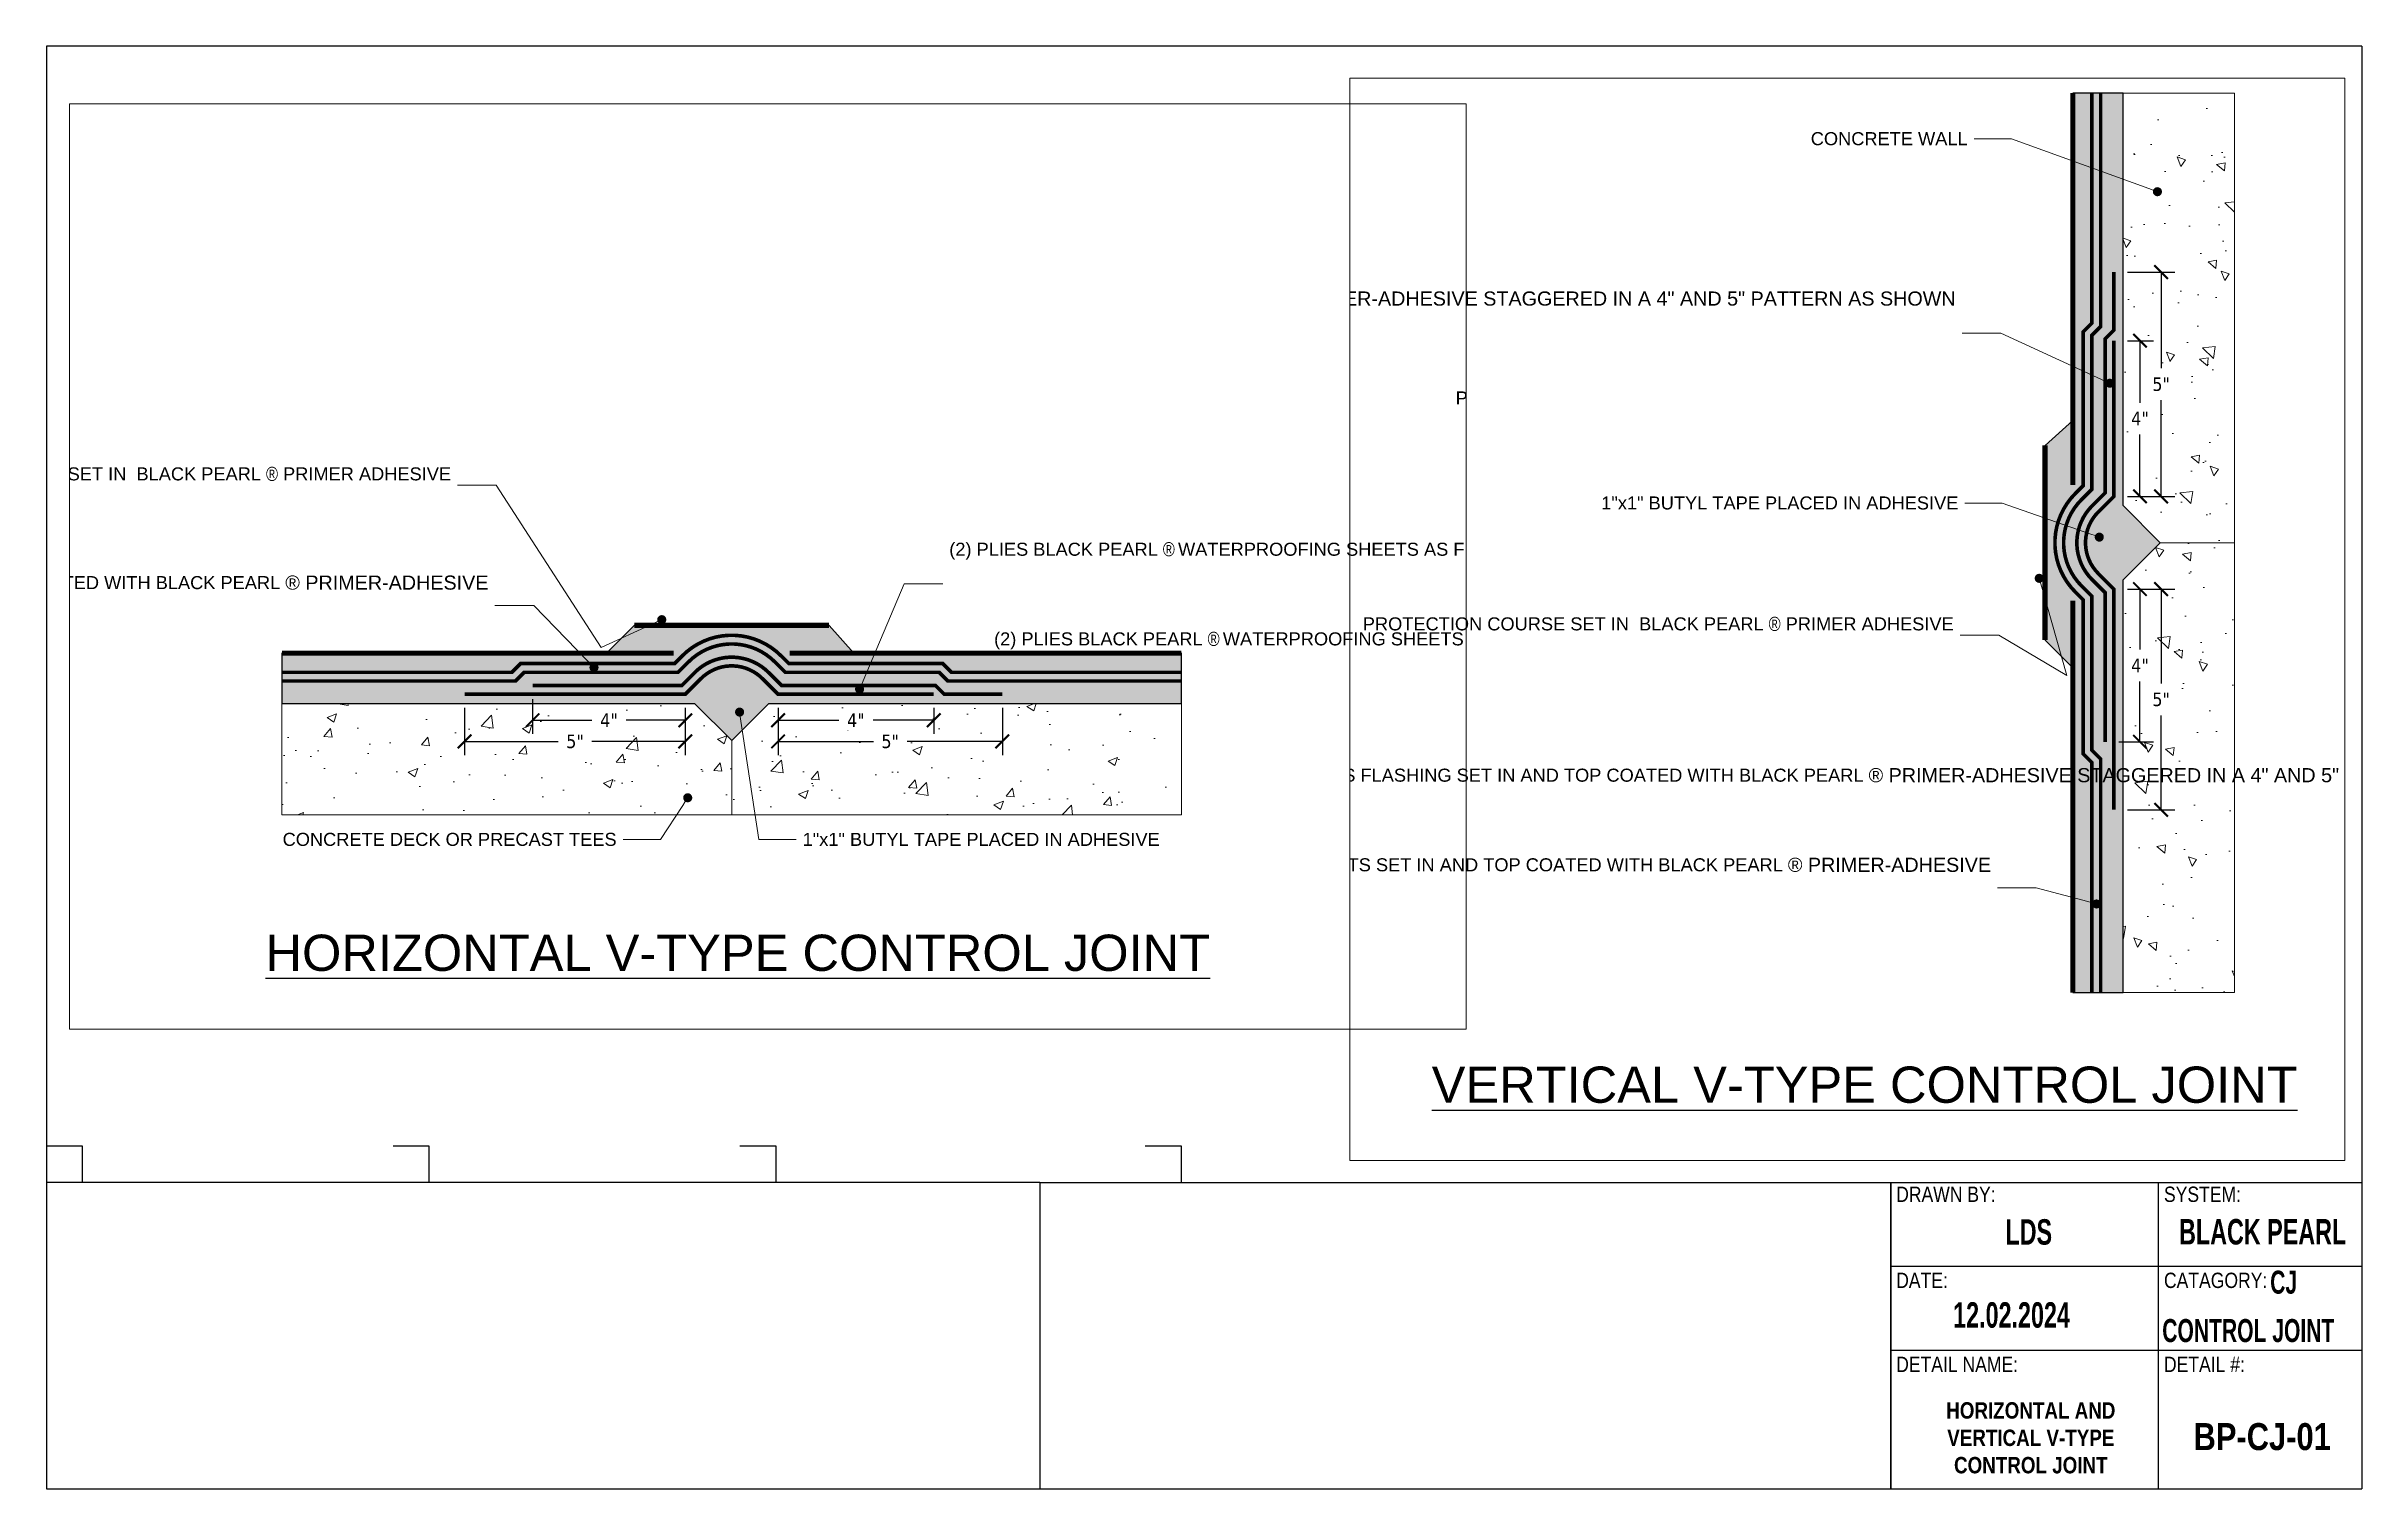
# Paper-space layout '11x17' of a CAD drawing. Header units: inches. Extents: x 0.6 to 16.6, y 0.6 to 10.6.
# The model-space entities are those that its viewports show. They can reach past a viewport. Long polylines and large blocks are cut down to what shows.
import ezdxf
from ezdxf import colors
from ezdxf.entities.mleader import LeaderData, LeaderLine
from ezdxf.math import Vec2, Vec3

# ---------------------------------------------------------------- set-up
doc = ezdxf.new("R2010")
doc.units = ezdxf.units.IN
doc.header["$MEASUREMENT"] = 0
doc.layers.get('Defpoints').update_dxf_attribs({"color": 103})
doc.layers.add('BP Butyl Tape', color=42, linetype='Continuous')
doc.layers.add('Title Block Lines', color=7, linetype='Continuous')
for name, color, linetype, lineweight in [('BP Dimensions', 20, 'Continuous', 0), ('BP Mastic', 191, 'Continuous', 0), ('BP Others', 190, 'Continuous', 0), ('BP Primer', 2, 'Continuous', 0), ('BP Sheet Membrane', 165, 'Continuous', 0), ('BP Text', 20, 'Continuous', 0)]:
    doc.layers.add(name, color=color, linetype=linetype, lineweight=lineweight)
doc.layers.add('BP Protection Course', color=7, linetype='Continuous', lineweight=0, true_color=0x216123)
doc.styles.add('Annotative', font='tahoma.ttf')
doc.styles.add('GENERATED_STYLE_1', font='ARIALN.TTF')
doc.styles.add('GENERATED_STYLE_6', font='ARIALNB.TTF')
doc.styles.add('GENERATED_STYLE_8', font='ARIALNB.TTF', dxfattribs={"width": 0.8})
doc.styles.get("Standard").update_dxf_attribs({"font": 'ARIALN.TTF'})
doc.styles.add('TitleBlock', font='sanss___.ttf', dxfattribs={"height": 0.125})
doc.dimstyles.new('Annotative', dxfattribs={"dimscale": 0, "dimtxt": 0.09375, "dimasz": 0.09375, "dimexe": 0.09375, "dimexo": 0.09375, "dimgap": 0.0625, "dimtad": 0, "dimtih": 1, "dimtoh": 1, "dimdec": 3, "dimlfac": -1, "dimzin": 3, "dimdsep": 46, "dimlunit": 4, "dimtxsty": 'Annotative', "dimblk": 'ARCHTICK', "dimcen": 0.09, "dimclrd": 256, "dimclre": 256, "dimclrt": 256, "dimadec": 0, "dimazin": 2, "dimtfac": 1, "dimtdec": 3, "dimtix": 1, "dimtofl": 0, "dimtmove": 1, "dimatfit": 1, "dimldrblk": 'CLOSEDBLANK', "dimfxl": 1, "dimtfill": 1, "dimtolj": 1, "dimtzin": 0, "dimarcsym": 0})
pattern_1 = [(216.8699, (0.08, 0.2), (0.599999984, 0.400000025), [0.1, -0.9]), (206.5651, (0.2, 0.14), (-0.19999983, -0.20000026), [0.2236068, -0.2236068]), (198.4349, (0.2, 0.04), (-0.40000009, -0.19999968), [0.1264912, -0.5059644])]

psp = doc.layouts.new('11x17')

# ---------------------------------------------------------------- texts
at = {"linetype": 'Continuous'}
for s, insert, char_height, attachment_point, style in [('\\A1;\\pxqc;LDS', (14.259, 2.289), 0.17569, 8, 'GENERATED_STYLE_8'), ('\\A1;\\pxqc;BLACK PEARL', (15.873, 2.29), 0.17569, 8, 'GENERATED_STYLE_8'), ('\\A1;\\pxqc;CJ', (16.018, 1.951), 0.15872, 8, 'GENERATED_STYLE_8'), ('\\A1;12.02.2024', (14.14, 1.716), 0.17569, 8, 'GENERATED_STYLE_8'), ('\\A1;\\pxqc;CONTROL JOINT', (15.774, 1.617), 0.15872, 8, 'GENERATED_STYLE_8'), ('\\A1;BP-CJ-01', (15.396, 0.871), 0.18612, 7, 'GENERATED_STYLE_6')]:
    psp.add_mtext(s, dxfattribs=dict(at, insert=insert, char_height=char_height, attachment_point=attachment_point, style=style))
at = {"linetype": 'Continuous', "insert": (14.273, 1.204), "char_height": 0.11329, "width": 1.42367, "attachment_point": 2, "style": 'GENERATED_STYLE_6'}
psp.add_mtext('\\A1;\\pxqc;HORIZONTAL AND VERTICAL V-TYPE CONTROL JOINT', dxfattribs=at)

msp = doc.modelspace()

# ---------------------------------------------------------------- texts
at = {"insert": (-2.5075, -9.0695), "char_height": 1, "width": 30.292219, "attachment_point": 1, "style": 'TitleBlock'}
msp.add_mtext('\\pxqc;{\\fArial|b0|i0|c0|p34;\\LHORIZONTAL V-TYPE CONTROL JOINT}', dxfattribs=at)

# ---------------------------------------------------------------- blocks, each defined once
blk = doc.blocks.new('Barrett Title Block LDS')
h = blk.add_hatch()
h.set_pattern_fill('HONEY', color=160, scale=2)
h.set_pattern_definition([(0, (-14.79494, -0.4674), (0.375, 0.2165064), [0.25, -0.5]), (120, (-14.79494, -0.4674), (-0.375, 0.2165064), [0.25, -0.5]), (60, (-14.79494, -0.4674), (8e-17, 0.4330127), [-0.5, 0.25])])
h.paths.add_polyline_path([(7.134, 2.152), (7.147, 2.152), (7.147, 2.143), (7.134, 2.143)])
at = {"layer": 'BP Butyl Tape', "linetype": 'Continuous'}
h = blk.add_hatch(dxfattribs=at)
h.set_pattern_fill('ANSI31', color=30)
h.set_pattern_definition([(45, (0.74292, 1.41906), (-0.0883883, 0.0883883), [])])
h.paths.add_polyline_path([(6.83, 1.08), (6.835, 1.068), (6.838, 1.057), (6.86, 1.066), (6.858, 1.074), (6.853, 1.086), (6.847, 1.099), (6.838, 1.106), (6.818, 1.099), (6.824, 1.093)])
h = blk.add_hatch(dxfattribs=at)
h.set_pattern_fill('ANSI31', color=30)
h.set_pattern_definition([(45, (0.74292, 1.26022), (-0.0883883, 0.0883883), [])])
h.paths.add_polyline_path([(6.83, 0.921), (6.835, 0.909), (6.838, 0.898), (6.86, 0.908), (6.858, 0.915), (6.853, 0.927), (6.847, 0.94), (6.838, 0.947), (6.818, 0.94), (6.824, 0.934)])
at = {"layer": 'BP Mastic'}
h = blk.add_hatch(dxfattribs=at)
h.set_pattern_fill('HONEY', color=256, scale=1.714998)
h.set_pattern_definition([(0, (-13.46107, 1.3637), (0.3215622, 0.185654), [0.214375, -0.4287496]), (120, (-13.46107, 1.3637), (-0.3215622, 0.185654), [0.214375, -0.4287496]), (60, (-13.46107, 1.3637), (7e-17, 0.371308), [-0.4287496, 0.214375])])
h.paths.add_polyline_path([(3.733, 2.342), (3.773, 2.342), (3.773, 2.31), (3.733, 2.31)])
h = blk.add_hatch(dxfattribs=at)
h.set_pattern_fill('HONEY', color=256, scale=1.714998)
h.set_pattern_definition([(0, (-13.63047, 0.7278), (0.3215622, 0.185654), [0.214375, -0.4287496]), (120, (-13.63047, 0.7278), (-0.3215622, 0.185654), [0.214375, -0.4287496]), (60, (-13.63047, 0.7278), (7e-17, 0.371308), [-0.4287496, 0.214375])])
h.paths.add_polyline_path([(3.458, 0.971), (3.498, 0.971), (3.498, 0.916), (3.458, 0.916)])
at = {"layer": 'Title Block Lines', "linetype": 'Continuous'}
for p, q in [((16.489, 10.488), (0.51, 10.488)), ((0.51, 10.488), (0.51, 0.533)), ((7.367, 2.647), (16.489, 2.647)), ((13.238, 0.533), (13.238, 2.647)), ((15.086, 0.533), (15.086, 2.647)), ((0.51, 0.533), (16.489, 0.533)), ((3.948, 0.533), (13.903, 0.533))]:
    blk.add_line(p, q, dxfattribs=at)
at = {"layer": 'Title Block Lines'}
for points in [[(16.489, 10.488), (16.489, 0.533)], [(7.367, 2.647), (0.51, 2.647)], [(7.367, 2.647), (7.367, 0.533)], [(13.238, 2.647), (13.238, 0.533)], [(16.489, 2.287), (16.489, 1.41)], [(16.489, 2.287), (16.489, 0.533)], [(16.489, 2.066), (13.238, 2.066)], [(16.489, 1.486), (13.238, 1.486)]]:
    blk.add_lwpolyline(points, dxfattribs=at)
at = {"layer": 'Title Block Lines', "linetype": 'Continuous', "char_height": 0.10572, "attachment_point": 1, "style": 'GENERATED_STYLE_1'}
for s, insert in [('\\A1;\\pxql;DRAWN BY:', (13.276, 2.618)), ('\\A1;\\pxql;SYSTEM:', (15.124, 2.618)), ('\\A1;\\pxql;DATE:', (13.276, 2.024)), ('\\A1;\\pxql;CATAGORY:', (15.124, 2.024)), ('\\A1;\\pxql;DETAIL NAME:', (13.276, 1.444)), ('\\A1;\\pxql;DETAIL #:', (15.124, 1.444))]:
    blk.add_mtext(s, dxfattribs=dict(at, insert=insert))
blk = doc.blocks.new('_Dot')
at = {"color": 0, "linetype": 'ByBlock', "lineweight": -2}
blk.add_line((-0.5, 0), (-1, 0), dxfattribs=at)
at = {"color": 0, "linetype": 'ByBlock', "const_width": 0.5}
blk.add_lwpolyline([(-0.25, 0, 1), (0.25, 0, 1)], format="xyb", close=True, dxfattribs=at)
blk = doc.blocks.new('_ArchTick')
at = {"color": 0, "linetype": 'ByBlock', "const_width": 0.15}
blk.add_lwpolyline([(-0.5, -0.5), (0.5, 0.5)], dxfattribs=at)
blk = doc.blocks.new('*D9')
at = {"layer": 'BP Dimensions', "lineweight": -2, "transparency": 16777216}
for p, q in [((13.75, -2.807), (13.75, -3.526)), ((13.75, -3.151), (15.425, -3.151)), ((18.049, -3.151), (16.374, -3.151)), ((18.049, -2.807), (18.049, -3.526))]:
    blk.add_line(p, q, dxfattribs=at)
at = {"layer": 'Defpoints', "color": 0, "transparency": 16777216}
for p in [(13.75, -2.432), (18.049, -2.432), (18.049, -3.151)]:
    blk.add_point(p, dxfattribs=at)
at = {"layer": 'BP Dimensions', "lineweight": -2, "transparency": 16777216, "xscale": 0.375, "yscale": 0.375, "zscale": 0.375, "rotation": 180}
blk.add_blockref('_ArchTick', (13.75, -3.151), dxfattribs=at)
at = {"layer": 'BP Dimensions', "lineweight": -2, "transparency": 16777216, "xscale": 0.375, "yscale": 0.375, "zscale": 0.375}
blk.add_blockref('_ArchTick', (18.049, -3.151), dxfattribs=at)
at = {"layer": 'BP Dimensions', "transparency": 16777216, "insert": (15.899, -3.151), "char_height": 0.375, "attachment_point": 5, "style": 'Annotative', "bg_fill": 3, "box_fill_scale": 1.25, "bg_fill_color": 256, "bg_fill_true_color": 13158600, "bg_fill_transparency": 0}
blk.add_mtext('\\A1;4"', dxfattribs=at)
blk = doc.blocks.new('_ClosedBlank')
at = {"color": 0, "linetype": 'ByBlock', "lineweight": -2}
for p, q in [((-1, 0.17), (0, 0)), ((-1, 0.17), (-1, -0.17)), ((0, 0), (-1, -0.17))]:
    blk.add_line(p, q, dxfattribs=at)
blk = doc.blocks.new('*D10')
at = {"layer": 'BP Dimensions', "lineweight": -2, "transparency": 16777216}
for p, q in [((19.942, -2.807), (19.942, -4.11)), ((13.75, -3.391), (13.75, -4.11)), ((13.75, -3.735), (16.382, -3.735)), ((19.942, -3.735), (17.311, -3.735))]:
    blk.add_line(p, q, dxfattribs=at)
at = {"layer": 'Defpoints', "color": 0, "transparency": 16777216}
for p in [(19.942, -2.432), (13.75, -3.016), (19.942, -3.735)]:
    blk.add_point(p, dxfattribs=at)
at = {"layer": 'BP Dimensions', "lineweight": -2, "transparency": 16777216, "xscale": 0.375, "yscale": 0.375, "zscale": 0.375, "rotation": 180}
blk.add_blockref('_ArchTick', (13.75, -3.735), dxfattribs=at)
at = {"layer": 'BP Dimensions', "lineweight": -2, "transparency": 16777216, "xscale": 0.375, "yscale": 0.375, "zscale": 0.375}
blk.add_blockref('_ArchTick', (19.942, -3.735), dxfattribs=at)
at = {"layer": 'BP Dimensions', "transparency": 16777216, "insert": (16.846, -3.735), "char_height": 0.375, "attachment_point": 5, "style": 'Annotative', "bg_fill": 3, "box_fill_scale": 1.25, "bg_fill_color": 256, "bg_fill_true_color": 13158600, "bg_fill_transparency": 0}
blk.add_mtext('\\A1;5"', dxfattribs=at)
blk = doc.blocks.new('*D12')
at = {"layer": 'BP Dimensions', "lineweight": -2, "transparency": 16777216}
for p, q in [((6.974, -2.567), (6.974, -3.526)), ((6.974, -3.151), (8.607, -3.151)), ((11.19, -3.151), (9.557, -3.151)), ((11.19, -2.807), (11.19, -3.526))]:
    blk.add_line(p, q, dxfattribs=at)
at = {"layer": 'Defpoints', "color": 0, "transparency": 16777216}
for p in [(6.974, -2.192), (11.19, -2.432), (6.974, -3.151)]:
    blk.add_point(p, dxfattribs=at)
at = {"layer": 'BP Dimensions', "lineweight": -2, "transparency": 16777216, "xscale": 0.375, "yscale": 0.375, "zscale": 0.375, "rotation": 180}
blk.add_blockref('_ArchTick', (6.974, -3.151), dxfattribs=at)
at = {"layer": 'BP Dimensions', "lineweight": -2, "transparency": 16777216, "xscale": 0.375, "yscale": 0.375, "zscale": 0.375}
blk.add_blockref('_ArchTick', (11.19, -3.151), dxfattribs=at)
at = {"layer": 'BP Dimensions', "transparency": 16777216, "insert": (9.082, -3.151), "char_height": 0.375, "attachment_point": 5, "style": 'Annotative', "bg_fill": 3, "box_fill_scale": 1.25, "bg_fill_color": 256, "bg_fill_true_color": 13158600, "bg_fill_transparency": 0}
blk.add_mtext('\\A1;4"', dxfattribs=at)
blk = doc.blocks.new('*D11')
at = {"layer": 'BP Dimensions', "lineweight": -2, "transparency": 16777216}
for p, q in [((5.098, -2.807), (5.098, -4.11)), ((5.098, -3.735), (7.68, -3.735)), ((11.19, -3.735), (8.609, -3.735)), ((11.19, -3.391), (11.19, -4.11))]:
    blk.add_line(p, q, dxfattribs=at)
at = {"layer": 'Defpoints', "color": 0, "transparency": 16777216}
for p in [(5.098, -2.432), (11.19, -3.016), (5.098, -3.735)]:
    blk.add_point(p, dxfattribs=at)
at = {"layer": 'BP Dimensions', "lineweight": -2, "transparency": 16777216, "xscale": 0.375, "yscale": 0.375, "zscale": 0.375, "rotation": 180}
blk.add_blockref('_ArchTick', (5.098, -3.735), dxfattribs=at)
at = {"layer": 'BP Dimensions', "lineweight": -2, "transparency": 16777216, "xscale": 0.375, "yscale": 0.375, "zscale": 0.375}
blk.add_blockref('_ArchTick', (11.19, -3.735), dxfattribs=at)
at = {"layer": 'BP Dimensions', "transparency": 16777216, "insert": (8.144, -3.735), "char_height": 0.375, "attachment_point": 5, "style": 'Annotative', "bg_fill": 3, "box_fill_scale": 1.25, "bg_fill_color": 256, "bg_fill_true_color": 13158600, "bg_fill_transparency": 0}
blk.add_mtext('\\A1;5"', dxfattribs=at)
blk = doc.blocks.new('*D16')
at = {"layer": 'BP Dimensions', "lineweight": -2, "transparency": 16777216}
for p, q in [((53.563, 13.565), (54.283, 13.565)), ((53.908, 13.565), (53.908, 11.853)), ((53.908, 9.267), (53.908, 10.978)), ((53.563, 9.267), (54.283, 9.267))]:
    blk.add_line(p, q, dxfattribs=at)
at = {"layer": 'Defpoints', "color": 0, "transparency": 16777216}
for p in [(53.188, 13.565), (53.908, 13.565), (53.188, 9.267)]:
    blk.add_point(p, dxfattribs=at)
at = {"layer": 'BP Dimensions', "lineweight": -2, "transparency": 16777216, "xscale": 0.375, "yscale": 0.375, "zscale": 0.375}
for p, rotation in [((53.908, 13.565), 90), ((53.908, 9.267), 270)]:
    blk.add_blockref('_ArchTick', p, dxfattribs=dict(at, rotation=rotation))
at = {"layer": 'BP Dimensions', "transparency": 16777216, "insert": (53.908, 11.416), "char_height": 0.375, "attachment_point": 5, "style": 'Annotative', "bg_fill": 3, "box_fill_scale": 1.25, "bg_fill_color": 256, "bg_fill_true_color": 13158600, "bg_fill_transparency": 0}
blk.add_mtext('\\A1;4"', dxfattribs=at)
blk = doc.blocks.new('*D13')
at = {"layer": 'BP Dimensions', "lineweight": -2, "transparency": 16777216}
for p, q in [((53.563, 15.458), (54.867, 15.458)), ((54.492, 15.458), (54.492, 12.804)), ((54.492, 9.267), (54.492, 11.921)), ((54.147, 9.267), (54.867, 9.267))]:
    blk.add_line(p, q, dxfattribs=at)
at = {"layer": 'Defpoints', "color": 0, "transparency": 16777216}
for p in [(53.188, 15.458), (54.492, 15.458), (53.772, 9.267)]:
    blk.add_point(p, dxfattribs=at)
at = {"layer": 'BP Dimensions', "lineweight": -2, "transparency": 16777216, "xscale": 0.375, "yscale": 0.375, "zscale": 0.375}
for p, rotation in [((54.492, 15.458), 90), ((54.492, 9.267), 270)]:
    blk.add_blockref('_ArchTick', p, dxfattribs=dict(at, rotation=rotation))
at = {"layer": 'BP Dimensions', "transparency": 16777216, "insert": (54.492, 12.363), "char_height": 0.375, "attachment_point": 5, "style": 'Annotative', "bg_fill": 3, "box_fill_scale": 1.25, "bg_fill_color": 256, "bg_fill_true_color": 13158600, "bg_fill_transparency": 0}
blk.add_mtext('\\A1;5"', dxfattribs=at)
blk = doc.blocks.new('*D14')
at = {"layer": 'BP Dimensions', "lineweight": -2, "transparency": 16777216}
for p, q in [((53.563, 6.707), (54.283, 6.707)), ((53.908, 6.707), (53.908, 5.036)), ((53.908, 2.491), (53.908, 4.161)), ((53.323, 2.491), (54.283, 2.491))]:
    blk.add_line(p, q, dxfattribs=at)
at = {"layer": 'Defpoints', "color": 0, "transparency": 16777216}
for p in [(53.188, 6.707), (52.948, 2.491), (53.908, 2.491)]:
    blk.add_point(p, dxfattribs=at)
at = {"layer": 'BP Dimensions', "lineweight": -2, "transparency": 16777216, "xscale": 0.375, "yscale": 0.375, "zscale": 0.375}
for p, rotation in [((53.908, 6.707), 90), ((53.908, 2.491), 270)]:
    blk.add_blockref('_ArchTick', p, dxfattribs=dict(at, rotation=rotation))
at = {"layer": 'BP Dimensions', "transparency": 16777216, "insert": (53.908, 4.599), "char_height": 0.375, "attachment_point": 5, "style": 'Annotative', "bg_fill": 3, "box_fill_scale": 1.25, "bg_fill_color": 256, "bg_fill_true_color": 13158600, "bg_fill_transparency": 0}
blk.add_mtext('\\A1;4"', dxfattribs=at)
blk = doc.blocks.new('*D15')
at = {"layer": 'BP Dimensions', "lineweight": -2, "transparency": 16777216}
for p, q in [((54.147, 6.707), (54.867, 6.707)), ((54.492, 6.707), (54.492, 4.102)), ((54.492, 0.614), (54.492, 3.219)), ((53.563, 0.614), (54.867, 0.614))]:
    blk.add_line(p, q, dxfattribs=at)
at = {"layer": 'Defpoints', "color": 0, "transparency": 16777216}
for p in [(53.772, 6.707), (53.188, 0.614), (54.492, 0.614)]:
    blk.add_point(p, dxfattribs=at)
at = {"layer": 'BP Dimensions', "lineweight": -2, "transparency": 16777216, "xscale": 0.375, "yscale": 0.375, "zscale": 0.375}
for p, rotation in [((54.492, 6.707), 90), ((54.492, 0.614), 270)]:
    blk.add_blockref('_ArchTick', p, dxfattribs=dict(at, rotation=rotation))
at = {"layer": 'BP Dimensions', "transparency": 16777216, "insert": (54.492, 3.661), "char_height": 0.375, "attachment_point": 5, "style": 'Annotative', "bg_fill": 3, "box_fill_scale": 1.25, "bg_fill_color": 256, "bg_fill_true_color": 13158600, "bg_fill_transparency": 0}
blk.add_mtext('\\A1;5"', dxfattribs=at)

# ---------------------------------------------------------------- hatches: boundary and pattern name
at = {"layer": 'BP Butyl Tape'}
h = msp.add_hatch(color=256, dxfattribs=at)
h.dxf.hatch_style = 1
h.paths.add_polyline_path([(53.1884, 9.0107), (53.0129, 8.8353, 0.4142136), (53.0129, 7.1382), (53.1884, 6.9627), (54.2124, 7.9867)])
h = msp.add_hatch(color=256, dxfattribs=at)
h.dxf.hatch_style = 1
h.paths.add_polyline_path([(13.4944, -2.432), (13.3189, -2.2565, 0.4142136), (11.6218, -2.2565), (11.4464, -2.432), (12.4704, -3.456)])
at = {"layer": 'BP Others'}
h = msp.add_hatch(dxfattribs=at)
h.set_pattern_fill('AR-CONC', color=256, scale=0.375)
h.set_pattern_definition([(50, (-481.2964, -41.8664), (2.689726, -0.2353205), [0.28125, -3.09375]), (355, (-481.2964, -41.8664), (-0.520318, 2.82072), [0.225, -2.475]), (100.45144, (-481.0723, -41.886), (2.169408, 2.5854), [0.239026, -2.629283]), (46.1842, (-481.2964, -41.1164), (4.002155, -0.620697), [0.421875, -4.640625]), (96.6356, (-480.963, -41.168), (3.504982, 3.652945), [0.35854, -3.943927]), (351.1842, (-481.2964, -41.1164), (3.504982, 3.652945), [0.3375, -3.7125]), (21, (-480.9214, -41.3039), (2.238401, -1.509821), [0.28125, -3.09375]), (326, (-480.9214, -41.304), (0.912432, 2.719313), [0.225, -2.475]), (71.45144, (-480.7349, -41.4297), (3.150834, 1.209492), [0.239026, -2.629283]), (37.5, (-481.2964, -41.8664), (0.0455995, 1.248352), [0, -2.445, 0, -2.5125, 0, -2.484375]), (7.5, (-481.2964, -41.8664), (0.9865108, 1.479044), [0, -1.4325, 0, -2.38875, 0, -0.946875]), (327.5, (-482.1326, -41.8664), (2.0018341, -0.0845808), [0, -0.9375, 0, -2.925, 0, -3.88125]), (317.5, (-482.5076, -41.8664), (2.186948, 0.3753937), [0, -1.21875, 0, -1.9425, 0, -2.75625])])
h.paths.add_polyline_path([(24.8864, -5.76), (24.8864, -2.688), (13.4944, -2.688), (12.4704, -3.712), (12.4704, -5.76)])
h.paths.add_polyline_path([(12.4704, -5.76), (12.4704, -3.712), (11.4464, -2.688), (0.0544, -2.688), (0.0544, -5.76)])
at = {"layer": 'BP Primer'}
h = msp.add_hatch(dxfattribs=at)
h.set_pattern_fill('WOOD6', color=6, scale=0.2, pattern_type=2)
h.set_pattern_definition(pattern_1)
h.paths.add_polyline_path([(24.8864, -2.688), (24.8864, -1.299), (15.8447, -1.299), (15.1584, -0.531), (9.7824, -0.531), (9.0144, -1.299), (0.0544, -1.299), (0.0544, -2.688), (11.4464, -2.688), (12.4704, -3.712), (13.4944, -2.688)])

# ---------------------------------------------------------------- linework, layer by layer
at = {"layer": 'BP Others'}
for p, q in [((54.4684, 7.9867), (53.4444, 9.0107)), ((53.4444, 6.9627), (54.4684, 7.9867)), ((56.5164, 7.9867), (54.4684, 7.9867)), ((11.4464, -2.688), (12.4704, -3.712)), ((12.4704, -3.712), (13.4944, -2.688)), ((12.4704, -5.76), (12.4704, -3.712))]:
    msp.add_line(p, q, dxfattribs=at)
for points in [[(13.4944, -2.688), (24.8864, -2.688), (24.8864, -5.76), (0.0544, -5.76)], [(0.0544, -5.76), (0.0544, -2.688), (11.4464, -2.688)]]:
    msp.add_lwpolyline(points, dxfattribs=at)
at = {"layer": 'BP Protection Course', "ltscale": 0.2, "const_width": 0.1415}
for points in [[(52.0554, 20.4027), (52.0554, 9.5846)], [(51.2874, 10.6747), (51.2874, 5.2987)], [(15.1584, -0.531), (9.7824, -0.531)], [(0.0544, -1.299), (10.8725, -1.299)], [(24.8864, -1.299), (14.0682, -1.299)]]:
    msp.add_lwpolyline(points, dxfattribs=at)
at = {"layer": 'BP Sheet Membrane', "const_width": 0.1}
for points in [[(52.9484, 2.4907), (52.9484, 6.6073), (52.5872, 6.9685, -0.4142136), (52.5872, 9.005), (52.9484, 9.3662), (52.9484, 13.6161), (53.1884, 13.8561), (53.1884, 15.4584)], [(53.1884, 0.6145), (53.1884, 6.7067), (52.7569, 7.1382, -0.4142136), (52.7569, 8.8353), (53.1884, 9.2667), (53.1884, 13.565)], [(24.8864, -1.827), (18.5385, -1.827), (18.2985, -1.587), (14.0486, -1.587), (13.828, -1.3664, 0.4142136), (11.1127, -1.3664), (10.8921, -1.587), (6.6422, -1.587), (6.4022, -1.827), (0.0544, -1.827)], [(24.8864, -2.067), (18.4391, -2.067), (18.1991, -1.827), (13.9492, -1.827), (13.6583, -1.5361, 0.4142136), (11.2824, -1.5361), (10.9915, -1.827), (6.7416, -1.827), (6.5016, -2.067), (0.0544, -2.067)], [(5.0981, -2.432), (11.1904, -2.432), (11.6218, -2.0005, -0.4142136), (13.3189, -2.0005), (13.7504, -2.432), (18.0486, -2.432)], [(6.9743, -2.192), (11.0909, -2.192), (11.4521, -1.8308, -0.4142136), (13.4886, -1.8308), (13.8498, -2.192), (18.0997, -2.192), (18.3397, -2.432), (19.942, -2.432)]]:
    msp.add_lwpolyline(points, format="xyb", dxfattribs=at)

msp.set_redraw_order([(e.dxf.handle, doc.entitydb.next_handle()) for e in msp.query("TEXT MTEXT ATTDEF DIMENSION ARC_DIMENSION")])  # texts and dimensions are drawn at this point

# ---------------------------------------------------------------- leaders
at = {"layer": 'BP Text'}
ml = msp.add_multileader_mtext('Standard', dxfattribs=at)
ml.set_content('\\A1;{\\fArial|b0|i0|c0|p34;PROTECTION COURSE SET IN  BLACK PEARL \\A0;\\fArial Narrow|b0|i0|c0|p34;\\H1.08333x;®\\A1;\\fArial|b0|i0|c0|p34;\\H0.92308x; PRIMER ADHESIVE}', color=256)
ml.set_leader_properties(color=256, lineweight=0)
ml.set_arrow_properties(name='DOT')
ml.build(insert=Vec2(0, 0))
ml.multileader.update_dxf_attribs({"text_left_attachment_type": 2, "text_right_attachment_type": 2, "dogleg_length": 0.36, "arrow_head_size": 0.25, "scale": 4})
ctx = ml.context
ctx.base_point, ctx.scale, ctx.char_height, ctx.arrow_head_size, ctx.landing_gap_size, ctx.plane_origin = Vec3(39.964, 5.4376), 4, 0.36, 0.25, 0.18, Vec3(38.1408, 8.6815)
ctx.left_attachment, ctx.right_attachment, ctx.text_align_type = 2, 2, 2
notes = []
notes.append((ctx, [(1, (1, 1, 0), (50.0152, 5.4376), (-1, 0), 1.068, [(1, [(51.128, 7.0047), (51.8919, 4.3251)], 0, [])])]))
ctx.mtext.insert, ctx.mtext.width, ctx.mtext.alignment, ctx.mtext.flow_direction = Vec3(48.7671, 5.9424), 8.730994, 3, 5
ml = msp.add_multileader_mtext('Standard', dxfattribs=at)
ml.set_content('\\A1;{\\fArial|b0|i0|c0|p34;PROTECTION COURSE SET IN  BLACK PEARL \\A0;\\fArial Narrow|b0|i0|c0|p34;\\H1.08333x;®\\A1;\\fArial|b0|i0|c0|p34;\\H0.92308x; PRIMER ADHESIVE}', color=256)
ml.set_leader_properties(color=256, lineweight=0)
ml.set_arrow_properties(name='DOT')
ml.build(insert=Vec2(0, 0))
ml.multileader.update_dxf_attribs({"text_left_attachment_type": 2, "text_right_attachment_type": 2, "dogleg_length": 0.36, "arrow_head_size": 0.25, "scale": 4})
ctx = ml.context
ctx.base_point, ctx.scale, ctx.char_height, ctx.arrow_head_size, ctx.landing_gap_size, ctx.plane_origin = Vec3(-4.6932, 3.3415), 4, 0.36, 0.25, 0.18, Vec3(-5.9019, 6.5854)
ctx.left_attachment, ctx.right_attachment, ctx.text_align_type = 2, 2, 2
notes.append((ctx, [(1, (1, 1, 0), (5.9725, 3.3415), (-1, 0), 1.068, [(1, [(10.5406, -0.3735), (8.8719, -1.1391)], 0, [])])]))
ctx.mtext.insert, ctx.mtext.width, ctx.mtext.alignment, ctx.mtext.flow_direction = Vec3(4.7245, 3.8462), 10.503005, 3, 5
ml = msp.add_multileader_mtext('Standard', dxfattribs=at)
ml.set_content('\\A1;{\\fArial|b0|i0|c0|p34;(2) PLIES BLACK PEARL \\A0;\\fArial Narrow|b0|i0|c0|p34;\\H1.08333x;®\\fMS Shell Dlg 2|b0|i0|c0|p0;\\H0.61538x; \\A1;\\fArial|b0|i0|c0|p34;\\H1.50002x;WATERPROOFING SHEETS AS FLASHING SET IN AND TOP COATED WITH BLACK PEARL \\A0;\\H1.08333x;® PRIMER-ADHESIVE STAGGERED IN A 4" AND 5" PATTERN AS SHOWN}', color=256)
ml.set_leader_properties(color=256, lineweight=0)
ml.set_arrow_properties(name='DOT')
ml.build(insert=Vec2(0, 0))
ml.multileader.update_dxf_attribs({"text_left_attachment_type": 2, "text_right_attachment_type": 2, "dogleg_length": 0.36, "arrow_head_size": 0.25, "scale": 4})
ctx = ml.context
ctx.base_point, ctx.scale, ctx.char_height, ctx.arrow_head_size, ctx.landing_gap_size, ctx.plane_origin = Vec3(18.2965, 0.6138), 4, 0.36, 0.25, 0.18, Vec3(16.1007, 16.2721)
ctx.left_attachment, ctx.right_attachment = 2, 2
notes.append((ctx, [(0, (1, 1, 0), (17.2285, 0.6138), (1, 0), 1.068, [(0, [(16.001, -2.29)], 0, [])])]))
ctx.mtext.insert, ctx.mtext.width, ctx.mtext.flow_direction = Vec3(18.4765, 1.7655), 13.004724, 5
ml = msp.add_multileader_mtext('Standard', dxfattribs=at)
ml.set_content('\\A1;{\\fArial|b0|i0|c0|p34;(2) PLIES BLACK PEARL \\A0;\\fArial Narrow|b0|i0|c0|p34;\\H1.08333x;®\\fMS Shell Dlg 2|b0|i0|c0|p0;\\H0.61538x; \\A1;\\fArial|b0|i0|c0|p34;\\H1.50002x;WATERPROOFING SHEETS SET IN AND TOP COATED WITH BLACK PEARL \\A0;\\H1.08333x;® PRIMER-ADHESIVE}', color=256)
ml.set_leader_properties(color=256, lineweight=0)
ml.set_arrow_properties(name='DOT')
ml.build(insert=Vec2(0, 0))
ml.multileader.update_dxf_attribs({"text_left_attachment_type": 2, "text_right_attachment_type": 2, "dogleg_length": 0.36, "arrow_head_size": 0.25, "scale": 4})
ctx = ml.context
ctx.base_point, ctx.scale, ctx.char_height, ctx.arrow_head_size, ctx.landing_gap_size, ctx.plane_origin = Vec3(-5.3052, 0.0164), 4, 0.36, 0.25, 0.18, Vec3(-20.6792, 16.1559)
ctx.left_attachment, ctx.right_attachment, ctx.text_align_type = 2, 2, 2
notes.append((ctx, [(1, (1, 1, 0), (7.0046, 0.0164), (-1, 0), 1.068, [(0, [(8.6697, -1.6959)], 0, [])])]))
ctx.mtext.insert, ctx.mtext.width, ctx.mtext.alignment, ctx.mtext.flow_direction = Vec3(5.7565, 0.8447), 11.151717, 3, 5
for ctx, leaders in notes:
    for number, flags, end, landing, length, lines in leaders:
        leader = LeaderData()
        leader.index, (leader.has_last_leader_line, leader.has_dogleg_vector, leader.attachment_direction) = number, flags
        leader.last_leader_point, leader.dogleg_vector, leader.dogleg_length = Vec3(end), Vec3(landing), length
        for number, points, colour, breaks in lines:
            line = LeaderLine()
            line.index, line.vertices, line.color, line.breaks = number, Vec3.list(points), colors.encode_raw_color(colour), breaks
            leader.lines.append(line)
        ctx.leaders.append(leader)

# ---------------------------------------------------------------- next in the draw order: dimensions: what is measured, and where the dimension line sits
at = {"layer": 'BP Dimensions'}
dim = msp.add_linear_dim(base=(6.9743, -3.1514), p1=(11.1904, -2.432), p2=(6.9743, -2.192), angle=180, text='4"', dimstyle='Annotative', dxfattribs=at)
dim.commit()
dim.dimension.update_dxf_attribs({"geometry": '*D12', "text_midpoint": (9.0823, -3.1514)})
dim = msp.add_linear_dim(base=(18.0486, -3.1514), p1=(13.7504, -2.432), p2=(18.0486, -2.432), text='4"', dimstyle='Annotative', dxfattribs=at)
dim.commit()
dim.dimension.update_dxf_attribs({"geometry": '*D9', "text_midpoint": (15.8995, -3.1514)})

# ---------------------------------------------------------------- next in the draw order: leaders
at = {"layer": 'BP Text'}
ml = msp.add_multileader_mtext('Standard', dxfattribs=at)
ml.set_content('\\A1;{\\fArial|b0|i0|c0|p34;CONCRETE DECK OR PRECAST TEES}', color=256)
ml.set_leader_properties(color=256, lineweight=0)
ml.set_arrow_properties(name='DOT')
ml.build(insert=Vec2(0, 0))
ml.multileader.update_dxf_attribs({"text_left_attachment_type": 2, "text_right_attachment_type": 2, "dogleg_length": 0.36, "arrow_head_size": 0.25, "scale": 4})
ctx = ml.context
ctx.base_point, ctx.scale, ctx.char_height, ctx.arrow_head_size, ctx.landing_gap_size, ctx.plane_origin = Vec3(-0.0553, -6.4447), 4, 0.36, 0.25, 0.18, Vec3(-6.4903, -4.7425)
ctx.left_attachment, ctx.right_attachment, ctx.text_align_type = 2, 2, 2
notes = []
notes.append((ctx, [(1, (1, 1, 0), (10.508, -6.4447), (-1, 0), 1.0331, [(0, [(11.2565, -5.2902)], 0, [])])]))
ctx.mtext.insert, ctx.mtext.width, ctx.mtext.alignment, ctx.mtext.flow_direction = Vec3(9.2949, -6.2584), 9.906775, 3, 5
ctx.mtext.has_bg_fill, ctx.mtext.bg_color, ctx.mtext.bg_scale_factor, ctx.mtext.bg_transparency, ctx.mtext.use_window_bg_color = 1, -1073741824, 1.25, 0, 1
for ctx, leaders in notes:
    for number, flags, end, landing, length, lines in leaders:
        leader = LeaderData()
        leader.index, (leader.has_last_leader_line, leader.has_dogleg_vector, leader.attachment_direction) = number, flags
        leader.last_leader_point, leader.dogleg_vector, leader.dogleg_length = Vec3(end), Vec3(landing), length
        for number, points, colour, breaks in lines:
            line = LeaderLine()
            line.index, line.vertices, line.color, line.breaks = number, Vec3.list(points), colors.encode_raw_color(colour), breaks
            leader.lines.append(line)
        ctx.leaders.append(leader)

# ---------------------------------------------------------------- next in the draw order: dimensions: what is measured, and where the dimension line sits
at = {"layer": 'BP Dimensions'}
dim = msp.add_linear_dim(base=(5.0981, -3.7354), p1=(11.1904, -3.016), p2=(5.0981, -2.432), angle=180, text='5"', dimstyle='Annotative', dxfattribs=at)
dim.commit()
dim.dimension.update_dxf_attribs({"geometry": '*D11', "text_midpoint": (8.1442, -3.7354)})
dim = msp.add_linear_dim(base=(19.942, -3.7354), p1=(13.7504, -3.016), p2=(19.942, -2.432), text='5"', dimstyle='Annotative', dxfattribs=at)
dim.commit()
dim.dimension.update_dxf_attribs({"geometry": '*D10', "text_midpoint": (16.8462, -3.7354)})

# ---------------------------------------------------------------- next in the draw order: leaders
at = {"layer": 'BP Text'}
ml = msp.add_multileader_mtext('Standard', dxfattribs=at)
ml.set_content('\\A1;{\\fArial|b0|i0|c0|p34;(2) PLIES BLACK PEARL \\A0;\\fArial Narrow|b0|i0|c0|p34;\\H1.08333x;®\\fMS Shell Dlg 2|b0|i0|c0|p0;\\H0.61538x; \\A1;\\fArial|b0|i0|c0|p34;\\H1.50002x;WATERPROOFING SHEETS SET IN AND TOP COATED WITH BLACK PEARL \\A0;\\H1.08333x;® PRIMER-ADHESIVE}', color=256)
ml.set_leader_properties(color=256, lineweight=0)
ml.set_arrow_properties(name='DOT')
ml.build(insert=Vec2(0, 0))
ml.multileader.update_dxf_attribs({"text_left_attachment_type": 2, "text_right_attachment_type": 2, "dogleg_length": 0.36, "arrow_head_size": 0.25, "scale": 4})
ctx = ml.context
ctx.base_point, ctx.scale, ctx.char_height, ctx.arrow_head_size, ctx.landing_gap_size, ctx.plane_origin = Vec3(38.736, -1.537), 4, 0.36, 0.25, 0.18, Vec3(23.362, 14.6025)
ctx.left_attachment, ctx.right_attachment, ctx.text_align_type = 2, 2, 2
notes = []
notes.append((ctx, [(1, (1, 1, 0), (51.0458, -1.537), (-1, 0), 1.068, [(0, [(52.7109, -1.9856)], 0, [])])]))
ctx.mtext.insert, ctx.mtext.width, ctx.mtext.alignment, ctx.mtext.flow_direction = Vec3(49.7977, -0.7087), 11.151717, 3, 5
for ctx, leaders in notes:
    for number, flags, end, landing, length, lines in leaders:
        leader = LeaderData()
        leader.index, (leader.has_last_leader_line, leader.has_dogleg_vector, leader.attachment_direction) = number, flags
        leader.last_leader_point, leader.dogleg_vector, leader.dogleg_length = Vec3(end), Vec3(landing), length
        for number, points, colour, breaks in lines:
            line = LeaderLine()
            line.index, line.vertices, line.color, line.breaks = number, Vec3.list(points), colors.encode_raw_color(colour), breaks
            leader.lines.append(line)
        ctx.leaders.append(leader)

# ---------------------------------------------------------------- next in the draw order: leaders
ml = msp.add_multileader_mtext('Standard', dxfattribs=at)
ml.set_content('\\A1;{\\fArial|b0|i0|c0|p34;1"x1" BUTYL TAPE PLACED IN ADHESIVE}', color=256)
ml.set_leader_properties(color=256, lineweight=0)
ml.set_arrow_properties(name='DOT')
ml.build(insert=Vec2(0, 0))
ml.multileader.update_dxf_attribs({"text_left_attachment_type": 2, "text_right_attachment_type": 2, "dogleg_length": 0.36, "arrow_head_size": 0.25, "scale": 4})
ctx = ml.context
ctx.base_point, ctx.scale, ctx.char_height, ctx.arrow_head_size, ctx.landing_gap_size, ctx.plane_origin = Vec3(14.249, -6.4447), 4, 0.36, 0.25, 0.18, Vec3(9.8656, -4.1928)
ctx.left_attachment, ctx.right_attachment = 2, 2
notes = []
notes.append((ctx, [(0, (1, 1, 0), (13.216, -6.4447), (1, 0), 1.0331, [(0, [(12.689, -2.9249)], 0, [])])]))
ctx.mtext.insert, ctx.mtext.width, ctx.mtext.flow_direction = Vec3(14.429, -6.2586), 9.906775, 5
ctx.mtext.has_bg_fill, ctx.mtext.bg_color, ctx.mtext.bg_scale_factor, ctx.mtext.bg_transparency, ctx.mtext.use_window_bg_color = 1, -1073741824, 1.25, 0, 1
for ctx, leaders in notes:
    for number, flags, end, landing, length, lines in leaders:
        leader = LeaderData()
        leader.index, (leader.has_last_leader_line, leader.has_dogleg_vector, leader.attachment_direction) = number, flags
        leader.last_leader_point, leader.dogleg_vector, leader.dogleg_length = Vec3(end), Vec3(landing), length
        for number, points, colour, breaks in lines:
            line = LeaderLine()
            line.index, line.vertices, line.color, line.breaks = number, Vec3.list(points), colors.encode_raw_color(colour), breaks
            leader.lines.append(line)
        ctx.leaders.append(leader)

# ---------------------------------------------------------------- next in the draw order: hatches: boundary and pattern name
at = {"layer": 'BP Others'}
h = msp.add_hatch(dxfattribs=at)
h.set_pattern_fill('AR-CONC', color=256, scale=0.375, angle=90)
h.set_pattern_definition([(140, (92.6228, -485.78), (0.2353205, 2.689726), [0.28125, -3.09375]), (85, (92.6228, -485.78), (-2.82072, -0.520318), [0.225, -2.475]), (190.45144, (92.6424, -485.5559), (-2.5854, 2.169408), [0.239026, -2.629283]), (136.1842, (91.8728, -485.78), (0.620697, 4.002155), [0.421875, -4.640625]), (186.6356, (91.9245, -485.4465), (-3.652945, 3.504982), [0.35854, -3.943927]), (81.1842, (91.873, -485.78), (-3.652945, 3.504982), [0.3375, -3.7125]), (111, (92.0603, -485.405), (1.509821, 2.238401), [0.28125, -3.09375]), (56, (92.0603, -485.405), (-2.719313, 0.912432), [0.225, -2.475]), (161.45144, (92.186, -485.2185), (-1.209492, 3.150834), [0.239026, -2.629283]), (127.5, (92.6228, -485.78), (-1.248352, 0.0455995), [0, -2.445, 0, -2.5125, 0, -2.484375]), (97.5, (92.6228, -485.78), (-1.479044, 0.9865108), [0, -1.4325, 0, -2.38875, 0, -0.946875]), (57.5, (92.6228, -486.6163), (0.0845808, 2.0018341), [0, -0.9375, 0, -2.925, 0, -3.88125]), (47.5, (92.6228, -486.9913), (-0.3753937, 2.186948), [0, -1.21875, 0, -1.9425, 0, -2.75625])])
h.paths.add_polyline_path([(56.5164, 20.4027), (53.4444, 20.4027), (53.4444, 9.0107), (54.4684, 7.9867), (56.5164, 7.9867)])
h.paths.add_polyline_path([(56.5164, 7.9867), (54.4684, 7.9867), (53.4444, 6.9627), (53.4444, -4.4293), (56.5164, -4.4293)])
at = {"layer": 'BP Primer'}
h = msp.add_hatch(dxfattribs=at)
h.set_pattern_fill('WOOD6', color=6, scale=0.2, pattern_type=2)
h.set_pattern_definition(pattern_1)
h.paths.add_polyline_path([(53.4444, 20.4027), (52.0554, 20.4027), (52.0554, 11.3611), (51.2874, 10.6747), (51.2874, 5.2987), (52.0554, 4.5307), (52.0554, -4.4293), (53.4444, -4.4293), (53.4444, 6.9627), (54.4684, 7.9867), (53.4444, 9.0107)])

# ---------------------------------------------------------------- next in the draw order: linework, layer by layer
at = {"layer": 'BP Others'}
for points in [[(53.4444, 9.0107), (53.4444, 20.4027), (56.5164, 20.4027), (56.5164, -4.4293)], [(56.5164, -4.4293), (53.4444, -4.4293), (53.4444, 6.9627)]]:
    msp.add_lwpolyline(points, dxfattribs=at)
at = {"layer": 'BP Protection Course', "ltscale": 0.2, "const_width": 0.1415}
msp.add_lwpolyline([(52.0554, -4.4293), (52.0554, 6.3888)], dxfattribs=at)
at = {"layer": 'BP Sheet Membrane', "const_width": 0.1}
for points in [[(52.5834, 20.4027), (52.5834, 14.0549), (52.3434, 13.8149), (52.3434, 9.565), (52.1228, 9.3444, 0.4142136), (52.1228, 6.6291), (52.3434, 6.4085), (52.3434, 2.1586), (52.5834, 1.9186), (52.5834, -4.4293)], [(52.8234, 20.4027), (52.8234, 13.9555), (52.5834, 13.7155), (52.5834, 9.4656), (52.2925, 9.1747, 0.4142136), (52.2925, 6.7988), (52.5834, 6.5079), (52.5834, 2.258), (52.8234, 2.018), (52.8234, -4.4293)]]:
    msp.add_lwpolyline(points, format="xyb", dxfattribs=at)
at = {"layer": 'Defpoints'}
msp.add_lwpolyline([(24.8864, -2.688), (24.8864, -1.299), (15.8447, -1.299), (15.1584, -0.531), (9.7824, -0.531), (9.0144, -1.299), (0.0544, -1.299), (0.0544, -2.688), (11.4464, -2.688), (12.4704, -3.712), (13.4944, -2.688)], close=True, dxfattribs=at)

# ---------------------------------------------------------------- next in the draw order: texts
at = {"insert": (31.1627, -6.4737), "char_height": 1, "width": 30.292219, "attachment_point": 1, "style": 'TitleBlock'}
msp.add_mtext('\\pxqc;{\\fArial|b0|i0|c0|p34;\\LVERTICAL V-TYPE CONTROL JOINT}', dxfattribs=at)

# ---------------------------------------------------------------- next in the draw order: dimensions: what is measured, and where the dimension line sits
at = {"layer": 'BP Dimensions'}
for base, p1, p2, angle, picture, middle in [((53.9078, 13.565), (53.1884, 9.2667), (53.1884, 13.565), 90, '*D16', (53.9078, 11.4159)), ((53.9078, 2.4907), (53.1884, 6.7067), (52.9484, 2.4907), 270, '*D14', (53.9078, 4.5987))]:
    dim = msp.add_linear_dim(base=base, p1=p1, p2=p2, angle=angle, text='4"', dimstyle='Annotative', dxfattribs=at)
    dim.commit()
    dim.dimension.update_dxf_attribs({"geometry": picture, "text_midpoint": middle})

# ---------------------------------------------------------------- next in the draw order: dimensions: what is measured, and where the dimension line sits
for base, p1, p2, angle, picture, middle in [((54.4918, 15.4584), (53.7724, 9.2667), (53.1884, 15.4584), 90, '*D13', (54.4918, 12.3626)), ((54.4918, 0.6145), (53.7724, 6.7067), (53.1884, 0.6145), 270, '*D15', (54.4918, 3.6606))]:
    dim = msp.add_linear_dim(base=base, p1=p1, p2=p2, angle=angle, text='5"', dimstyle='Annotative', dxfattribs=at)
    dim.commit()
    dim.dimension.update_dxf_attribs({"geometry": picture, "text_midpoint": middle})

# ---------------------------------------------------------------- next in the draw order: linework, layer by layer
at = {"layer": 'Defpoints'}
msp.add_lwpolyline([(53.4444, 20.4027), (52.0554, 20.4027), (52.0554, 11.3611), (51.2874, 10.6747), (51.2874, 5.2987), (52.0554, 4.5307), (52.0554, -4.4293), (53.4444, -4.4293), (53.4444, 6.9627), (54.4684, 7.9867), (53.4444, 9.0107)], close=True, dxfattribs=at)

# ---------------------------------------------------------------- next in the draw order: leaders
at = {"layer": 'BP Text'}
ml = msp.add_multileader_mtext('Standard', dxfattribs=at)
ml.set_content('\\A1;{\\fArial|b0|i0|c0|p34;(2) PLIES BLACK PEARL \\A0;\\fArial Narrow|b0|i0|c0|p34;\\H1.08333x;®\\fMS Shell Dlg 2|b0|i0|c0|p0;\\H0.61538x; \\A1;\\fArial|b0|i0|c0|p34;\\H1.50002x;WATERPROOFING SHEETS AS FLASHING SET IN AND TOP COATED WITH BLACK PEARL \\A0;\\H1.08333x;® PRIMER-ADHESIVE STAGGERED IN A 4" AND 5" PATTERN AS SHOWN}', color=256)
ml.set_leader_properties(color=256, lineweight=0)
ml.set_arrow_properties(name='DOT')
ml.build(insert=Vec2(0, 0))
ml.multileader.update_dxf_attribs({"text_left_attachment_type": 2, "text_right_attachment_type": 2, "dogleg_length": 0.36, "arrow_head_size": 0.25, "scale": 4})
ctx = ml.context
ctx.base_point, ctx.scale, ctx.char_height, ctx.arrow_head_size, ctx.landing_gap_size, ctx.plane_origin = Vec3(35.6676, 13.7716), 4, 0.36, 0.25, 0.18, Vec3(35.0784, 33.6724)
ctx.left_attachment, ctx.right_attachment, ctx.text_align_type = 2, 2, 2
notes = []
notes.append((ctx, [(1, (1, 1, 0), (50.0675, 13.7716), (-1, 0), 1.068, [(0, [(53.0755, 12.3902)], 0, [])])]))
ctx.mtext.insert, ctx.mtext.width, ctx.mtext.alignment, ctx.mtext.flow_direction = Vec3(48.8195, 14.9233), 13.004724, 3, 5
for ctx, leaders in notes:
    for number, flags, end, landing, length, lines in leaders:
        leader = LeaderData()
        leader.index, (leader.has_last_leader_line, leader.has_dogleg_vector, leader.attachment_direction) = number, flags
        leader.last_leader_point, leader.dogleg_vector, leader.dogleg_length = Vec3(end), Vec3(landing), length
        for number, points, colour, breaks in lines:
            line = LeaderLine()
            line.index, line.vertices, line.color, line.breaks = number, Vec3.list(points), colors.encode_raw_color(colour), breaks
            leader.lines.append(line)
        ctx.leaders.append(leader)

# ---------------------------------------------------------------- next in the draw order: leaders
ml = msp.add_multileader_mtext('Standard', dxfattribs=at)
ml.set_content('\\A1;{\\fArial|b0|i0|c0|p34;CONCRETE WALL}', color=256)
ml.set_leader_properties(color=256, lineweight=0)
ml.set_arrow_properties(name='DOT')
ml.build(insert=Vec2(0, 0))
ml.multileader.update_dxf_attribs({"text_left_attachment_type": 2, "text_right_attachment_type": 2, "dogleg_length": 0.36, "arrow_head_size": 0.25, "scale": 4})
ctx = ml.context
ctx.base_point, ctx.scale, ctx.char_height, ctx.arrow_head_size, ctx.landing_gap_size, ctx.plane_origin = Vec3(44.6833, 19.1359), 4, 0.36, 0.25, 0.18, Vec3(33.3664, 20.8381)
ctx.left_attachment, ctx.right_attachment, ctx.text_align_type = 2, 2, 2
notes = []
notes.append((ctx, [(1, (1, 1, 0), (50.3647, 19.1359), (-1, 0), 1.0331, [(0, [(54.3905, 17.6784)], 0, [])])]))
ctx.mtext.insert, ctx.mtext.alignment, ctx.mtext.flow_direction = Vec3(49.1516, 19.3221), 3, 5
ctx.mtext.has_bg_fill, ctx.mtext.bg_color, ctx.mtext.bg_scale_factor, ctx.mtext.bg_transparency, ctx.mtext.use_window_bg_color = 1, -1073741824, 1.25, 0, 1
ml = msp.add_multileader_mtext('Standard', dxfattribs=at)
ml.set_content('\\A1;{\\fArial|b0|i0|c0|p34;1"x1" BUTYL TAPE PLACED IN ADHESIVE}', color=256)
ml.set_leader_properties(color=256, lineweight=0)
ml.set_arrow_properties(name='DOT')
ml.build(insert=Vec2(0, 0))
ml.multileader.update_dxf_attribs({"text_left_attachment_type": 2, "text_right_attachment_type": 2, "dogleg_length": 0.36, "arrow_head_size": 0.25, "scale": 4})
ctx = ml.context
ctx.base_point, ctx.scale, ctx.char_height, ctx.arrow_head_size, ctx.landing_gap_size, ctx.plane_origin = Vec3(38.9377, 9.0796), 4, 0.36, 0.25, 0.18, Vec3(34.5543, 11.3315)
ctx.left_attachment, ctx.right_attachment, ctx.text_align_type = 2, 2, 2
notes.append((ctx, [(1, (1, 1, 0), (50.1088, 9.0796), (-1, 0), 1.0331, [(0, [(52.7861, 8.1419)], 0, [])])]))
ctx.mtext.insert, ctx.mtext.width, ctx.mtext.alignment, ctx.mtext.flow_direction = Vec3(48.8957, 9.2657), 9.906775, 3, 5
ctx.mtext.has_bg_fill, ctx.mtext.bg_color, ctx.mtext.bg_scale_factor, ctx.mtext.bg_transparency, ctx.mtext.use_window_bg_color = 1, -1073741824, 1.25, 0, 1
for ctx, leaders in notes:
    for number, flags, end, landing, length, lines in leaders:
        leader = LeaderData()
        leader.index, (leader.has_last_leader_line, leader.has_dogleg_vector, leader.attachment_direction) = number, flags
        leader.last_leader_point, leader.dogleg_vector, leader.dogleg_length = Vec3(end), Vec3(landing), length
        for number, points, colour, breaks in lines:
            line = LeaderLine()
            line.index, line.vertices, line.color, line.breaks = number, Vec3.list(points), colors.encode_raw_color(colour), breaks
            leader.lines.append(line)
        ctx.leaders.append(leader)

# ---------------------------------------------------------------- linework, layer by layer
at = {"layer": 'Defpoints'}
for points in [[(0.828, 2.721), (0.828, 2.971), (0.578, 2.971)], [(3.221, 2.721), (3.221, 2.971), (2.971, 2.971)], [(5.615, 2.721), (5.615, 2.971), (5.365, 2.971)], [(8.411, 2.721), (8.411, 2.971), (8.161, 2.971)]]:
    psp.add_lwpolyline(points, dxfattribs=at)

# ---------------------------------------------------------------- block references
psp.add_blockref('Barrett Title Block LDS', (0.068, 0.074))

psp.set_redraw_order([(e.dxf.handle, doc.entitydb.next_handle()) for e in psp.query("TEXT MTEXT ATTDEF DIMENSION ARC_DIMENSION")])  # texts and dimensions are drawn at this point

# ---------------------------------------------------------------- viewports
at = {"layer": 'Defpoints'}
psp.add_viewport(center=(13.007, 6.608), size=(6.868, 7.4703), view_center_point=(45.8311, 5.8762), view_height=29.88118, dxfattribs=at)
psp.add_viewport(center=(5.557, 6.972), size=(9.637, 6.38546), view_center_point=(13.4681, 1.0951), view_height=25.541862, status=3, dxfattribs=at)

doc.saveas('drawing.dxf')
